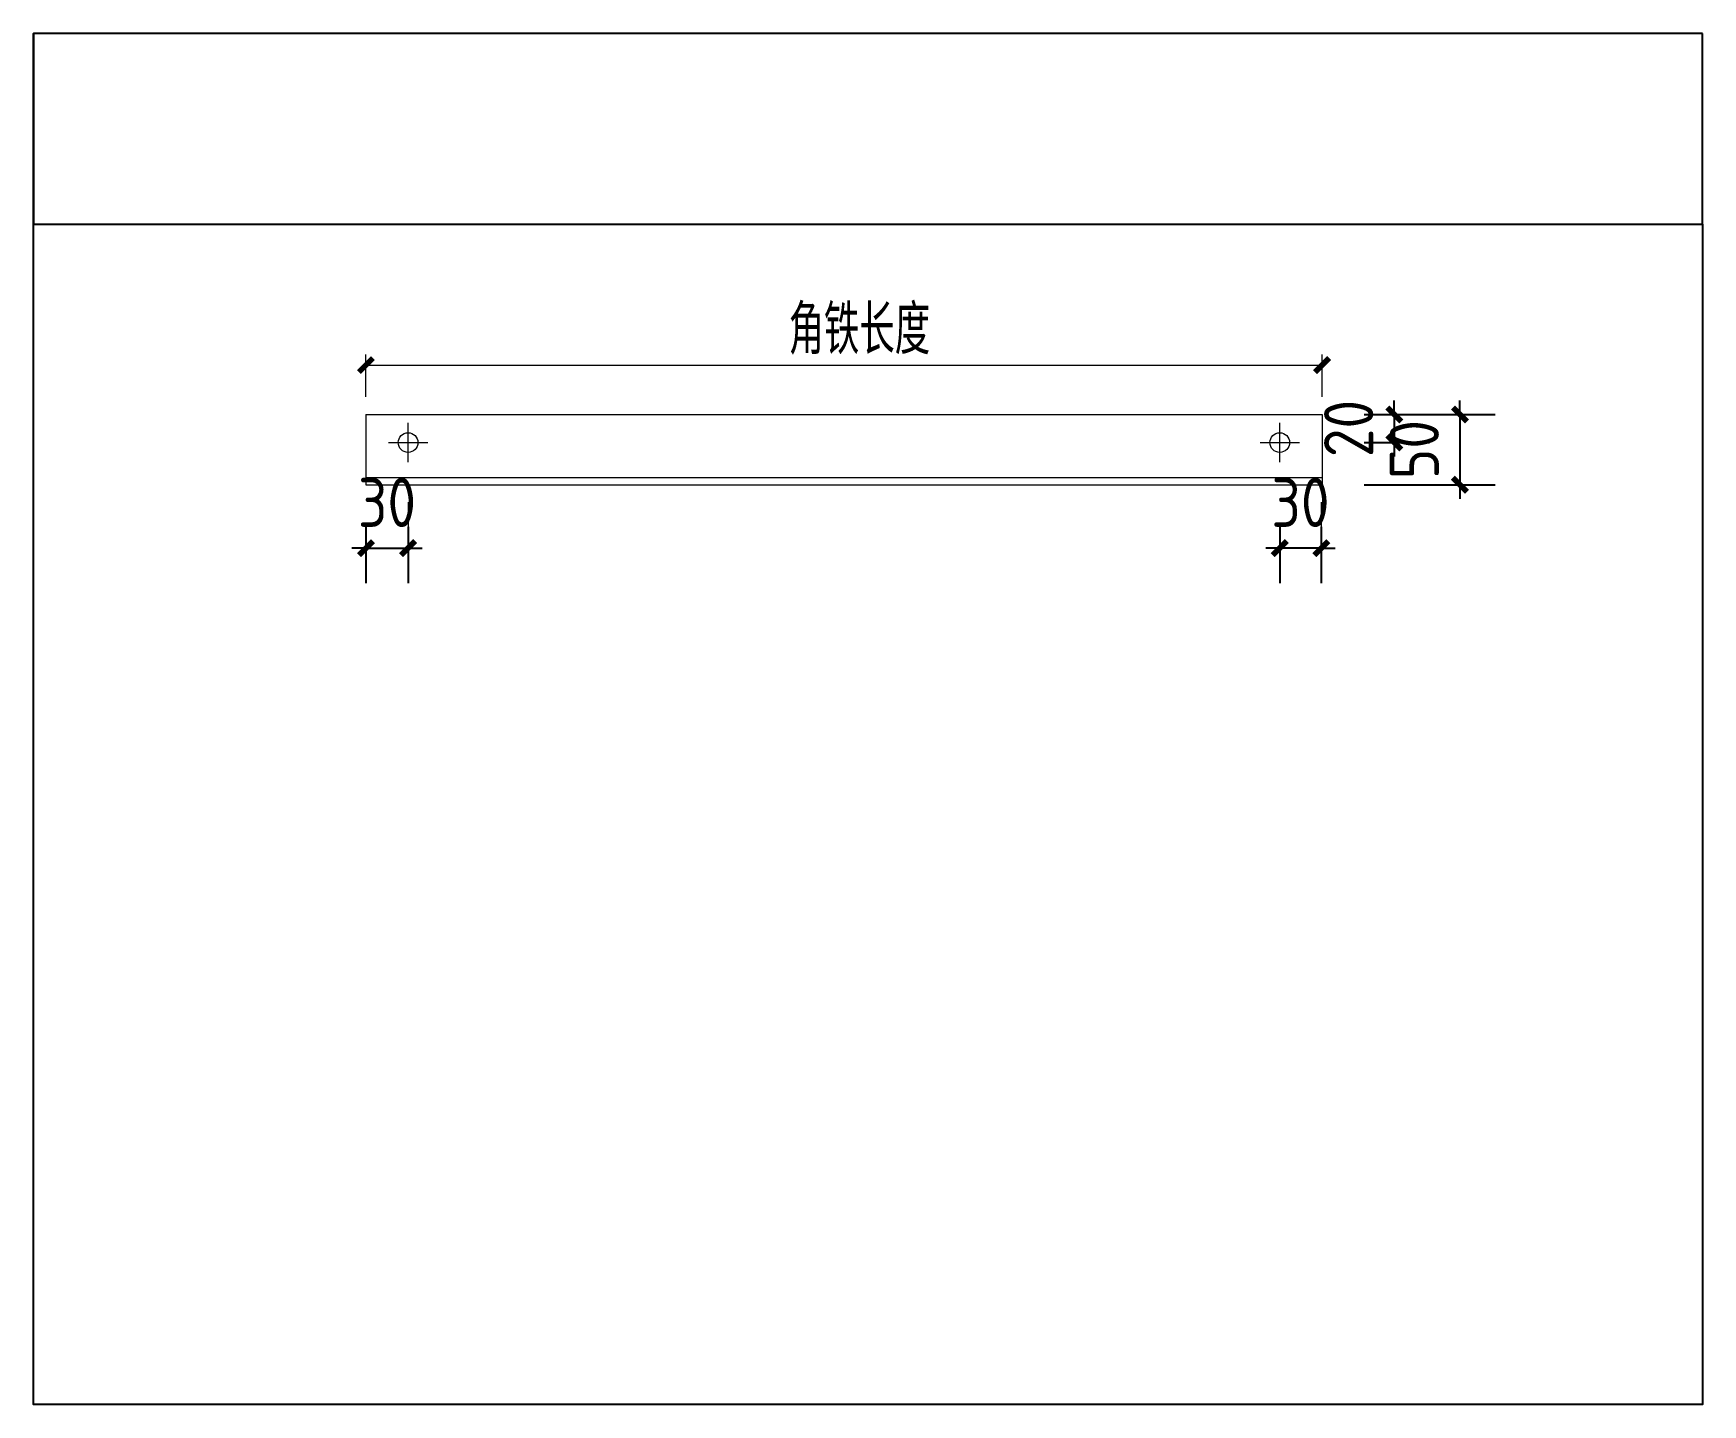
# Model space of a CAD drawing. Extents: x 533809 to 747315, y -17138 to 180511.
# Drawn here: x 699792 to 711672, y 163462 to 173220 of the extents above; entities that cross this region are included whole.
import ezdxf

# ---------------------------------------------------------------- set-up
doc = ezdxf.new("R2010")
doc.units = 0
doc.header["$LTSCALE"] = 1000
doc.header["$MEASUREMENT"] = 0
doc.styles.get("Standard").update_dxf_attribs({"font": 'gbenor.shx', "bigfont": 'gbcbig.shx'})
doc.dimstyles.get("Standard").update_dxf_attribs({"dimscale": 100, "dimtxt": 3.5, "dimasz": 1, "dimexe": 2.5, "dimexo": 3, "dimgap": 1.5, "dimtad": 1, "dimdec": 0, "dimzin": 0, "dimdsep": 46, "dimtxsty": 'Standard', "dimblk": 'ARCHTICK', "dimcen": 0.09, "dimadec": 0, "dimazin": 0, "dimtfac": 1, "dimtdec": 0, "dimtix": 1, "dimtmove": 2, "dimatfit": 3, "dimfxl": 1, "dimtolj": 1, "dimtzin": 0, "dimarcsym": 0})

msp = doc.modelspace()

# ---------------------------------------------------------------- texts
at = {"lineweight": 15, "insert": (705670.7, 171109.6), "char_height": 350, "attachment_point": 5}
msp.add_mtext('\\A1;角铁长度', dxfattribs=at)

# ---------------------------------------------------------------- blocks, each defined once
blk = doc.blocks.new('_ArchTick')
at = {"color": 0, "linetype": 'ByBlock', "const_width": 0.4}
blk.add_lwpolyline([(-0.5, -0.5), (0.5, 0.5)], dxfattribs=at)
blk = doc.blocks.new('*D2924')
at = {"color": 0, "lineweight": -2}
for p, q in [((709478, 170508), (709478, 170608)), ((709264, 170508), (709728, 170508)), ((709478, 170508), (709478, 170308)), ((709264, 170308), (709728, 170308)), ((709478, 170308), (709478, 170208))]:
    blk.add_line(p, q, dxfattribs=at)
at = {"layer": 'Defpoints', "color": 0}
for p in [(708964, 170508), (708964, 170308), (709478, 170308)]:
    blk.add_point(p, dxfattribs=at)
at = {"color": 0, "lineweight": -2, "xscale": 100, "yscale": 100, "zscale": 100}
for p, rotation in [((709478, 170508), 270), ((709478, 170308), 90)]:
    blk.add_blockref('_ArchTick', p, dxfattribs=dict(at, rotation=rotation))
at = {"color": 0, "lineweight": 15, "insert": (709153, 170408), "char_height": 350, "attachment_point": 5, "rotation": 90}
blk.add_mtext('\\A1;20', dxfattribs=at)
blk = doc.blocks.new('*D2925')
at = {"color": 0, "lineweight": -2}
for p, q in [((702159, 169708), (702159, 169307)), ((702459, 169708), (702459, 169307)), ((702159, 169557), (702059, 169557)), ((702159, 169557), (702459, 169557)), ((702459, 169557), (702559, 169557))]:
    blk.add_line(p, q, dxfattribs=at)
at = {"layer": 'Defpoints', "color": 0}
for p in [(702159, 170008), (702459, 170008), (702459, 169557)]:
    blk.add_point(p, dxfattribs=at)
at = {"color": 0, "lineweight": -2, "xscale": 100, "yscale": 100, "zscale": 100}
blk.add_blockref('_ArchTick', (702159, 169557), dxfattribs=at)
at = {"color": 0, "lineweight": -2, "xscale": 100, "yscale": 100, "zscale": 100, "rotation": 180}
blk.add_blockref('_ArchTick', (702459, 169557), dxfattribs=at)
at = {"color": 0, "lineweight": 15, "insert": (702309, 169882), "char_height": 350, "attachment_point": 5}
blk.add_mtext('\\A1;30', dxfattribs=at)
blk = doc.blocks.new('*D2907')
at = {"color": 0, "lineweight": -2}
for p, q in [((708663, 169708), (708663, 169307)), ((708958, 169708), (708958, 169307)), ((708663, 169557), (708563, 169557)), ((708958, 169557), (708663, 169557)), ((708958, 169557), (709058, 169557))]:
    blk.add_line(p, q, dxfattribs=at)
at = {"layer": 'Defpoints', "color": 0}
for p in [(708663, 170008), (708958, 170008), (708663, 169557)]:
    blk.add_point(p, dxfattribs=at)
at = {"color": 0, "lineweight": -2, "xscale": 100, "yscale": 100, "zscale": 100}
blk.add_blockref('_ArchTick', (708663, 169557), dxfattribs=at)
at = {"color": 0, "lineweight": -2, "xscale": 100, "yscale": 100, "zscale": 100, "rotation": 180}
blk.add_blockref('_ArchTick', (708958, 169557), dxfattribs=at)
at = {"color": 0, "lineweight": 15, "insert": (708810, 169882), "char_height": 350, "attachment_point": 5}
blk.add_mtext('\\A1;30', dxfattribs=at)
blk = doc.blocks.new('*D2908')
at = {"color": 0, "lineweight": -2}
for p, q in [((709945, 170508), (709945, 170608)), ((709264, 170508), (710195, 170508)), ((709945, 170508), (709945, 170008)), ((709264, 170008), (710195, 170008)), ((709945, 170008), (709945, 169908))]:
    blk.add_line(p, q, dxfattribs=at)
at = {"layer": 'Defpoints', "color": 0}
for p in [(708964, 170508), (708964, 170008), (709945, 170008)]:
    blk.add_point(p, dxfattribs=at)
at = {"color": 0, "lineweight": -2, "xscale": 100, "yscale": 100, "zscale": 100}
for p, rotation in [((709945, 170508), 270), ((709945, 170008), 90)]:
    blk.add_blockref('_ArchTick', p, dxfattribs=dict(at, rotation=rotation))
at = {"color": 0, "lineweight": 15, "insert": (709620, 170258), "char_height": 350, "attachment_point": 5, "rotation": 90}
blk.add_mtext('\\A1;50', dxfattribs=at)

# ---------------------------------------------------------------- dimensions: what is measured, and where the dimension line sits
at = {"lineweight": 15}
for base, p2, picture, middle in [((709477.5, 170308.3), (708963.6, 170308.3), '*D2924', (709152.5, 170408.3)), ((709944.6, 170008.3), (708963.6, 170008.3), '*D2908', (709619.6, 170258.3))]:
    dim = msp.add_linear_dim(base=base, p1=(708963.6, 170508.3), p2=p2, angle=90, dimstyle='Standard', override={"dimlfac": 0.1}, dxfattribs=at)
    dim.commit()
    dim.dimension.update_dxf_attribs({"geometry": picture, "text_midpoint": middle})
for base, p1, p2, picture, middle in [((702459, 169557.2), (702159, 170008.3), (702459, 170008.3), '*D2925', (702309, 169882.2)), ((708662.6, 169557.2), (708958.1, 170008.3), (708662.6, 170008.3), '*D2907', (708810.3, 169882.2))]:
    dim = msp.add_linear_dim(base=base, p1=p1, p2=p2, dimstyle='Standard', override={"dimlfac": 0.1}, dxfattribs=at)
    dim.commit()
    dim.dimension.update_dxf_attribs({"geometry": picture, "text_midpoint": middle})

# ---------------------------------------------------------------- linework, layer by layer
for p, q in [((699792.1, 171862.3), (699792.1, 173219.7)), ((711672.1, 171862.3), (711672.1, 173219.7))]:
    msp.add_line(p, q)
at = {"lineweight": 15}
for p, q in [((702159, 170633.3), (702159, 170934.6)), ((702159, 170859.6), (708963.6, 170859.6)), ((708963.6, 170633.3), (708963.6, 170934.6)), ((702159, 170508.3), (708963.6, 170508.3)), ((702159, 170508.3), (702159, 170008.3)), ((708963.6, 170508.3), (708963.6, 170008.3)), ((702459, 170168.3), (702459, 170448.3)), ((708662.6, 170168.3), (708662.6, 170448.3)), ((702319, 170308.3), (702599, 170308.3)), ((708522.6, 170308.3), (708802.6, 170308.3)), ((702159, 170058.3), (708963.6, 170058.3)), ((702159, 170008.3), (708963.6, 170008.3)), ((702459, 169883.3), (702459, 169482.2)), ((708958.1, 169883.3), (708958.1, 169482.2))]:
    msp.add_line(p, q, dxfattribs=at)
msp.add_lwpolyline([(711672.1, 173219.7), (699792.1, 173219.7), (699792.1, 171862.3), (711669.1, 171862.3)])
msp.add_lwpolyline([(699792.1, 171862.3), (711672.1, 171862.3), (711672.1, 163462.3), (699792.1, 163462.3)], close=True)
for centre in [(702459, 170308.3), (708662.6, 170308.3)]:
    msp.add_circle(centre, 70, dxfattribs=at)

# ---------------------------------------------------------------- block references
at = {"lineweight": 15, "xscale": 100, "yscale": 100, "zscale": 100, "rotation": 180}
for p in [(702159, 170859.6), (702459, 169557.2)]:
    msp.add_blockref('_ArchTick', p, dxfattribs=at)
at = {"lineweight": 15, "xscale": 100, "yscale": 100, "zscale": 100}
for p in [(708963.6, 170859.6), (708958.1, 169557.2)]:
    msp.add_blockref('_ArchTick', p, dxfattribs=at)

msp.set_redraw_order([(e.dxf.handle, doc.entitydb.next_handle()) for e in msp.query("TEXT MTEXT ATTDEF DIMENSION ARC_DIMENSION")])  # texts and dimensions are drawn at this point

doc.saveas('drawing.dxf')
